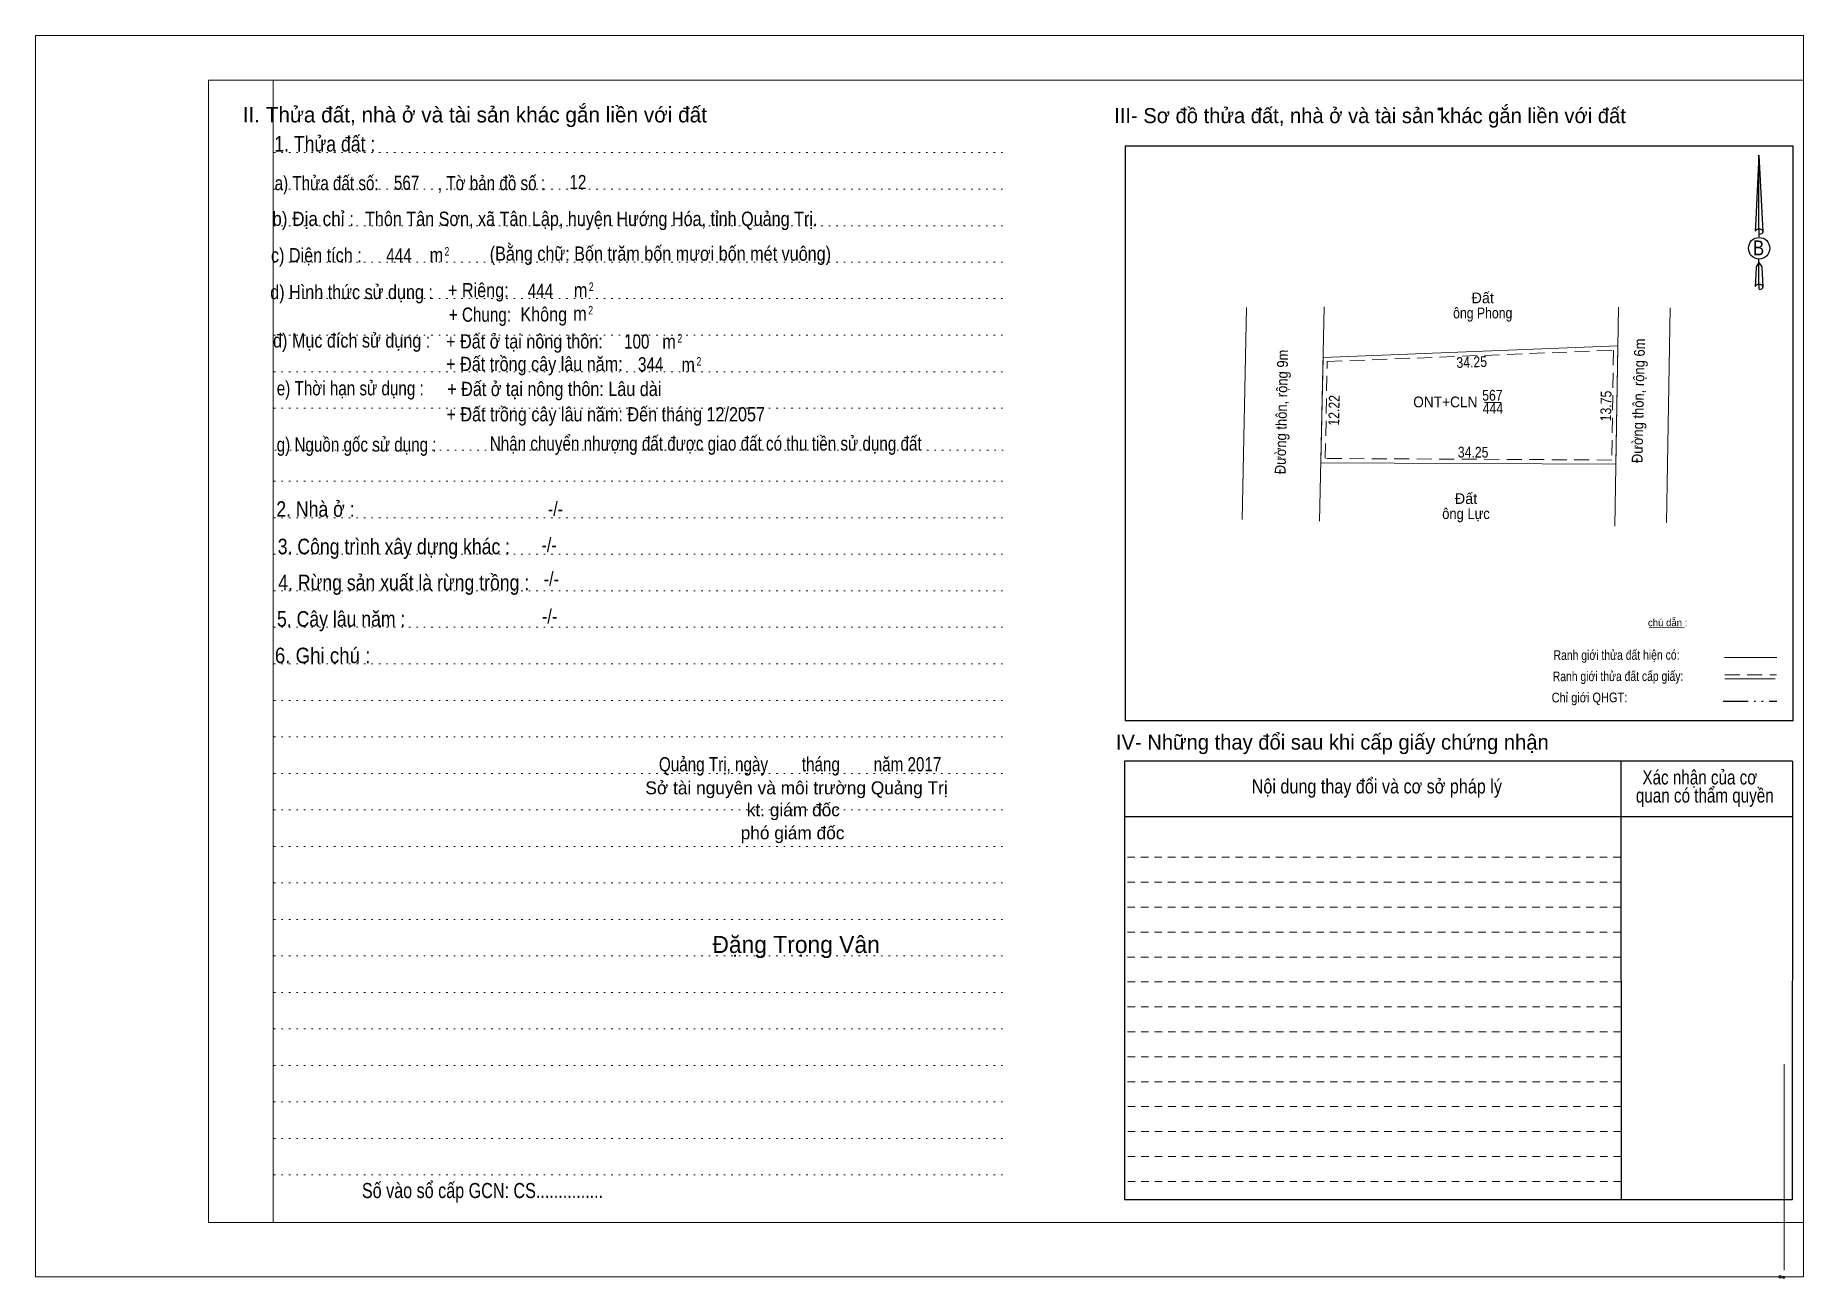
# Model space of a CAD drawing. Header units: metres. Extents: x 547620 to 548146, y 1837574 to 1837726.
# Drawn here: x 547835 to 548040.2, y 1837577.7 to 1837721.9 of the extents above; entities that cross this region are included whole.
import ezdxf
from ezdxf.enums import TextEntityAlignment as Align

# ---------------------------------------------------------------- set-up
doc = ezdxf.new("R2010")
doc.units = ezdxf.units.M
doc.header["$LTSCALE"] = 0.58
doc.header["$PDMODE"] = 32
doc.header["$PDSIZE"] = 0.29
for name, pattern in [('DASH_DOUBLE_DOT', [9.2, 5, -1.2, 0.3, -1.2, 0.3, -1.2]), ('DOTTED', [1.5, 0.3, -1.2]), ('MEDIUM_DASHED', [4.5, 3, -1.5]), ('SHORT_DASHED', [2.7, 1.5, -1.2])]:
    doc.linetypes.add(name, pattern=pattern)
for name, color, linetype, lineweight in [('1', 7, 'DOTTED', 13), ('2', 7, 'SHORT_DASHED', 13), ('28', 7, 'Continuous', 25), ('42', 7, 'Continuous', 13), ('5', 7, 'Continuous', 13), ('63', 7, 'Continuous', 25)]:
    doc.layers.add(name, color=color, linetype=linetype, lineweight=lineweight)
for name, color, linetype in [('18', 7, 'Continuous'), ('3', 7, 'Continuous'), ('7', 7, 'Continuous')]:
    doc.layers.add(name, color=color, linetype=linetype)

msp = doc.modelspace()

# ---------------------------------------------------------------- texts
at = {"layer": '18'}
for s, height, p in [('II. Thửa đất, nhà ở và tài sản khác gắn liền với đất', 1.8, (547886, 1837711.79)), ('Sở tài nguyên và môi trường Quảng Trị', 1.5, (547923.33, 1837633.85)), ('kt. giám đốc', 1.5, (547922.96, 1837631.3)), ('phó giám đốc', 1.5, (547922.87, 1837628.63)), ('Đặng Trọng Vân', 1.98, (547923.285, 1837615.44))]:
    msp.add_text(s, height=height, dxfattribs=at).set_placement(p, align=Align.CENTER)
for s, height, width, p in [('1. Thửa đất :', 1.8, 0.85, (547868.585, 1837708.41)), ('a) Thửa đất số:              , Tờ bản đồ số : ', 1.65, 0.8, (547878.7, 1837703.93)), ('567', 1.65, 0.8, (547878.08, 1837703.97)), ('12', 1.65, 0.8, (547897.96, 1837704.05)), ('b) Địa chỉ : ', 1.65, 0.9, (547867.51, 1837699.79)), (' Thôn Tân Sơn, xã Tân Lập, huyện Hướng Hóa, tỉnh Quảng Trị.', 1.65, 0.85, (547899.245, 1837699.79)), ('c) Diện tích :                                                   ', 1.65, 0.85, (547880.895, 1837695.57)), ('2', 1, 0.75, (547882.765, 1837696.33)), ('444', 1.65, 0.8, (547877.19, 1837695.53)), (' m', 1.65, 0.85, (547881.275, 1837695.61)), ('+ Riêng: ', 1.65, 0.85, (547886.665, 1837691.51)), ('2', 1, 0.75, (547899.505, 1837692.23)), ('d) Hình thức sử dụng :', 1.65, 0.85, (547871.695, 1837691.29)), ('444', 1.65, 0.8, (547893.61, 1837691.43)), (' m', 1.65, 0.85, (547898.015, 1837691.52)), ('       + Chung:', 1.65, 0.8, (547884.875, 1837688.67)), ('Không', 1.65, 0.85, (547893.995, 1837688.71)), (' m', 1.65, 0.85, (547897.935, 1837688.79)), ('2', 1, 0.75, (547899.445, 1837689.51)), ('đ) Mục đích sử dụng :', 1.65, 0.85, (547871.705, 1837685.67)), ('+ Đất ở tại nông thôn:', 1.65, 0.85, (547891.755, 1837685.57)), ('2', 1, 0.75, (547909.785, 1837686.25)), (' m', 1.65, 0.85, (547908.275, 1837685.55)), ('+ Đất trồng cây lâu năm:', 1.65, 0.85, (547892.915, 1837682.95)), (' m', 1.65, 0.85, (547910.495, 1837682.87)), ('2', 1, 0.75, (547912.005, 1837683.57)), ('e) Thời hạn sử dụng :', 1.65, 0.8, (547871.54, 1837680.13)), ('+ Đất ở tại nông thôn: Lâu dài', 1.65, 0.85, (547895.22, 1837680.05)), ('+ Đất trồng cây lâu năm: Đến tháng 12/2057', 1.65, 0.85, (547901.185, 1837677.11)), ('g) Nguồn gốc sử dụng :', 1.65, 0.8, (547872.28, 1837673.6)), ('Nhận chuyển nhượng đất được giao đất có thu tiền sử dụng đất', 1.65, 0.8, (547912.79, 1837673.72)), ('Quảng Trị, ngày        tháng        năm 2017', 1.65, 0.8, (547923.75, 1837636.51)), ('Số vào sổ cấp GCN: CS...............', 1.75, 0.8, (547886.89, 1837587.01))]:
    msp.add_text(s, height=height, dxfattribs=dict(at, width=width)).set_placement(p, align=Align.CENTER)
at = {"layer": '28'}
msp.add_text('IV- Những thay đổi sau khi cấp giấy chứng nhận', height=1.75, dxfattribs=at).set_placement((547985.505, 1837639.03), align=Align.CENTER)
for s, width, p in [('Nội dung thay đổi và cơ sở pháp lý', 0.85, (547990.67, 1837633.95)), ('Xác nhận của cơ', 0.8, (548028.155, 1837634.99)), (' quan có thẩm quyền', 0.8, (548028.485, 1837632.89))]:
    msp.add_text(s, height=1.65, dxfattribs=dict(at, width=width)).set_placement(p, align=Align.CENTER)
at = {"layer": '3', "width": 0.85}
msp.add_text('(Bằng chữ: Bốn trăm bốn mươi bốn mét vuông)', height=1.65, dxfattribs=at).set_placement((547907.53, 1837695.75), align=Align.CENTER)
at = {"layer": '42'}
for s, height, width, p in [('2. Nhà ở :', 1.8, 0.85, (547867.495, 1837666.04)), ('-/-', 1.65, 0.85, (547895.355, 1837666.14)), ('3. Công trình xây dựng khác :', 1.8, 0.85, (547876.61, 1837661.7)), ('-/-', 1.65, 0.85, (547894.615, 1837661.96)), ('4. Rừng sản xuất là rừng trồng :', 1.8, 0.85, (547877.745, 1837657.52)), ('-/-', 1.65, 0.85, (547894.875, 1837658.02)), ('5. Cây lâu năm :', 1.8, 0.85, (547870.49, 1837653.3)), ('-/-', 1.65, 0.85, (547894.675, 1837653.68)), ('6. Ghi chú :', 1.8, 0.9, (547868.335, 1837649.06))]:
    msp.add_text(s, height=height, dxfattribs=dict(at, width=width)).set_placement(p, align=Align.CENTER)
at = {"layer": '63'}
for s, height, p in [('III- Sơ đồ thửa đất, nhà ở và tài sản khác gắn liền với đất', 1.75, (547989.88, 1837711.71)), ('Đất', 1.25, (548002.96, 1837690.81)), ('Đất', 1.25, (548001.02, 1837667.53))]:
    msp.add_text(s, height=height, dxfattribs=at).set_placement(p, align=Align.CENTER)
for s, height, width, p in [('B', 1.728, 0.85, (548034.965, 1837696.37)), ('ông Phong', 1.25, 0.85, (548002.96, 1837689.06)), ('ONT+CLN', 1.25, 0.95, (547998.62, 1837678.74)), ('567', 1.25, 0.85, (548004.085, 1837679.51)), ('444', 1.25, 0.85, (548004.14, 1837677.99)), ('ông Lực', 1.25, 0.9, (548001.02, 1837665.78))]:
    msp.add_text(s, height=height, dxfattribs=dict(at, width=width)).set_placement(p, align=Align.CENTER)
for s, height, rotation, width, p in [('Đường thôn, rộng 9m', 1.25, 88.794, 0.9, (547980.2281, 1837678.1968)), ('Đường thôn, rộng 6m', 1.25, 88.794, 0.9, (548021.6481, 1837679.4868)), ('34.25', 1.25, 2.259, 0.85, (548001.7054, 1837683.3716)), ('12.22', 1.25, 88.781, 0.85, (547986.3288, 1837678.3817)), ('13.75', 1.25, 89.042, 0.85, (548017.8802, 1837678.8845)), ('34.25', 1.25, 359.699, 0.85, (548001.8417, 1837672.9106)), ('Ranh giới thửa đất hiện có:', 1.128, 0.135, 0.8, (548018.4887, 1837649.4475)), ('Ranh giới thửa đất cấp giấy:', 1.123, 0.135, 0.8, (548018.6687, 1837646.9881)), ('Chỉ giới QHGT:', 1.123, 0.135, 0.85, (548015.3487, 1837644.5204))]:
    msp.add_text(s, height=height, rotation=rotation, dxfattribs=dict(at, width=width)).set_placement(p, align=Align.CENTER)
msp.add_text('chú dẫn :', height=0.8302, rotation=359.974, dxfattribs=at).set_placement((548024.4198, 1837653.3488), align=Align.CENTER)
at = {"layer": '7', "width": 0.8}
for s, p in [('100', (547904.79, 1837685.55)), ('344', (547906.41, 1837682.91))]:
    msp.add_text(s, height=1.65, dxfattribs=at).set_placement(p, align=Align.CENTER)

# ---------------------------------------------------------------- linework, layer by layer
at = {"layer": '1', "linetype": 'Continuous'}
for p, q in [((547855.1, 1837716.69), (548040.2, 1837716.69)), ((547855.1, 1837716.69), (547855.1, 1837584.19)), ((548040.2, 1837716.69), (548040.2, 1837583.07)), ((548040.2, 1837716.69), (548040.2, 1837583.07)), ((548040.2, 1837716.69), (548040.2, 1837584.19)), ((547855.1, 1837584.19), (548040.2, 1837584.19))]:
    msp.add_line(p, q, dxfattribs=at)
at = {"layer": '1'}
for p, q in [((547862.6, 1837716.69), (547862.6, 1837584.19)), ((547862.6, 1837716.69), (547862.6, 1837584.19)), ((547862.68, 1837708.29), (547947.22, 1837708.29)), ((547862.68, 1837704.05), (547947.22, 1837704.05)), ((547862.68, 1837699.81), (547947.22, 1837699.81)), ((547862.68, 1837695.59), (547947.22, 1837695.59)), ((547862.68, 1837691.35), (547947.22, 1837691.35)), ((547862.68, 1837687.11), (547947.22, 1837687.11)), ((547862.68, 1837682.87), (547947.22, 1837682.87)), ((547862.68, 1837678.65), (547947.22, 1837678.65)), ((547862.78, 1837673.76), (547947.32, 1837673.76)), ((547862.68, 1837670.17), (547947.22, 1837670.17)), ((547862.68, 1837665.93), (547947.22, 1837665.93)), ((547862.68, 1837661.69), (547947.22, 1837661.69)), ((547862.68, 1837657.45), (547947.22, 1837657.45)), ((547862.68, 1837653.23), (547947.22, 1837653.23)), ((547862.68, 1837648.99), (547947.22, 1837648.99)), ((547862.68, 1837644.75), (547947.22, 1837644.75)), ((547862.68, 1837640.51), (547947.22, 1837640.51)), ((547862.68, 1837636.27), (547947.22, 1837636.27)), ((547862.68, 1837632.05), (547947.22, 1837632.05)), ((547862.68, 1837627.81), (547947.22, 1837627.81)), ((547862.68, 1837623.57), (547947.22, 1837623.57)), ((547862.68, 1837619.33), (547947.22, 1837619.33)), ((547862.68, 1837615.11), (547947.22, 1837615.11)), ((547862.68, 1837610.87), (547947.22, 1837610.87)), ((547862.68, 1837606.63), (547947.22, 1837606.63)), ((547862.68, 1837602.39), (547947.22, 1837602.39)), ((547862.68, 1837598.17), (547947.22, 1837598.17)), ((547862.68, 1837593.93), (547947.22, 1837593.93)), ((547862.68, 1837589.69), (547947.22, 1837589.69))]:
    msp.add_line(p, q, dxfattribs=at)
at = {"layer": '1', "linetype": 'Continuous'}
for points in [[(547835, 1837577.89), (548040.2, 1837577.89), (548040.2, 1837721.89), (547835, 1837721.89)], [(547862.6, 1837716.69), (548040.2, 1837716.69), (548040.2, 1837584.19), (547862.6, 1837584.19)]]:
    msp.add_lwpolyline(points, close=True, dxfattribs=at)
at = {"layer": '2'}
for p, q in [((548018.98, 1837623.65), (547961.4, 1837623.65)), ((548018.98, 1837620.77), (547961.4, 1837620.77)), ((548018.98, 1837617.87), (547961.4, 1837617.87)), ((548018.98, 1837614.97), (547961.4, 1837614.97)), ((548019, 1837612.09), (547961.4, 1837612.09)), ((548019, 1837609.19), (547961.4, 1837609.19)), ((548019, 1837606.29), (547961.4, 1837606.29)), ((548019, 1837603.41), (547961.4, 1837603.41)), ((548019, 1837600.51), (547961.4, 1837600.51)), ((548019.02, 1837597.63), (547961.4, 1837597.63)), ((548019.02, 1837594.73), (547961.4, 1837594.73)), ((548019.02, 1837591.83), (547961.4, 1837591.83)), ((548019.02, 1837588.95), (547961.4, 1837588.95))]:
    msp.add_line(p, q, dxfattribs=at)
at = {"layer": '28'}
for p, q in [((548018.98, 1837637.69), (548019.02, 1837586.81)), ((548038.92, 1837637.69), (548038.88, 1837586.81)), ((548038.92, 1837637.69), (548038.88, 1837586.81)), ((548038.92, 1837631.23), (547961.4, 1837631.23)), ((548038.88, 1837586.81), (547961.4, 1837586.81))]:
    msp.add_line(p, q, dxfattribs=at)
at = {"layer": '28', "linetype": 'SHORT_DASHED', "lineweight": 13}
msp.add_line((548018.98, 1837626.55), (547961.4, 1837626.55), dxfattribs=at)
at = {"layer": '28'}
msp.add_lwpolyline([(548038.92, 1837637.69), (547961.4, 1837637.69), (547961.4, 1837586.81)], dxfattribs=at)
at = {"layer": '5'}
msp.add_line((548037.94, 1837578.65), (548037.94, 1837602.55), dxfattribs=at)
for p in [(548037.48, 1837577.87), (548037.88, 1837577.81)]:
    msp.add_point(p, dxfattribs=at)
at = {"layer": '63'}
for p, q in [((547961.48, 1837709.03), (547961.48, 1837642.39)), ((548035.02, 1837707.99), (548035.48, 1837699.15)), ((548035.02, 1837707.99), (548035.48, 1837699.15)), ((548035.02, 1837707.99), (548035.48, 1837699.15)), ((548039, 1837642.39), (548039, 1837709.03)), ((548034.64, 1837700.53), (548034.56, 1837699.17)), ((548035.02, 1837699.45), (548035.02, 1837699.11)), ((548035.02, 1837699.11), (548035.02, 1837698.85)), ((548035.02, 1837698.85), (548035.02, 1837698.51)), ((548035.02, 1837698.85), (548035.02, 1837698.51)), ((548035.02, 1837698.85), (548035.02, 1837698.51)), ((548035.48, 1837699.15), (548035.48, 1837699.17)), ((548035.02, 1837695.53), (548035.02, 1837695.93)), ((548035.02, 1837695.53), (548035.02, 1837695.93)), ((548035.02, 1837695.53), (548035.02, 1837695.93)), ((548035.02, 1837695.53), (548035.36, 1837695.05)), ((548035.02, 1837695.53), (548035.36, 1837695.05)), ((548035.02, 1837695.53), (548035.36, 1837695.05)), ((548035.36, 1837695.05), (548035.48, 1837692.73)), ((548035.36, 1837695.05), (548035.48, 1837692.73)), ((548035.36, 1837695.05), (548035.48, 1837692.73)), ((548035.02, 1837693.03), (548035.02, 1837692.69)), ((548035.02, 1837692.69), (548035.02, 1837692.43)), ((548035.48, 1837692.73), (548035.48, 1837692.75)), ((548039, 1837642.39), (547961.48, 1837642.39))]:
    msp.add_line(p, q, dxfattribs=at)
at = {"layer": '63', "lineweight": 13}
for p, q in [((547975.55, 1837690.31), (547975.03, 1837665.71)), ((547984.55, 1837690.38), (547984.03, 1837665.52)), ((548018.73, 1837690.37), (548018.3, 1837664.95)), ((548024.72, 1837690.27), (548024.3, 1837665.35)), ((547984.43, 1837684.53), (548018.65, 1837685.88)), ((548003.17, 1837679.29), (548005.1, 1837679.29)), ((548018.42, 1837672.13), (547984.17, 1837672.31)), ((548022.28, 1837653.15), (548026.32, 1837653.21)), ((548031, 1837649.73), (548037.1, 1837649.73)), ((548031.04, 1837647.25), (548036.9, 1837647.25)), ((548031.04, 1837647.25), (548036.9, 1837647.25))]:
    msp.add_line(p, q, dxfattribs=at)
at = {"layer": '63', "linetype": 'MEDIUM_DASHED', "lineweight": 13}
msp.add_line((548031.04, 1837647.69), (548037.04, 1837647.69), dxfattribs=at)
at = {"layer": '63', "linetype": 'DASH_DOUBLE_DOT'}
msp.add_line((548030.86, 1837644.65), (548037.1, 1837644.65), dxfattribs=at)
at = {"layer": '63'}
for points in [[(548039, 1837642.39), (548039, 1837709.03), (547961.48, 1837709.03)], [(548035.02, 1837699.45), (548035.02, 1837707.99), (548034.64, 1837700.53)], [(548035.02, 1837693.03), (548035.02, 1837695.53), (548034.68, 1837695.05), (548034.64, 1837694.11), (548034.56, 1837692.75)]]:
    msp.add_lwpolyline(points, dxfattribs=at)
at = {"layer": '63', "lineweight": 13}
msp.add_lwpolyline([(548018.65, 1837685.88), (548018.42, 1837672.13), (547984.17, 1837672.31), (547984.43, 1837684.53)], close=True, dxfattribs=at)
at = {"layer": '63', "linetype": 'MEDIUM_DASHED', "lineweight": 13}
msp.add_lwpolyline([(548018.14, 1837685.36), (548017.93, 1837672.63), (547984.68, 1837672.81), (547984.92, 1837684.05)], close=True, dxfattribs=at)
at = {"layer": '63'}
for centre, start_param, end_param in [((548035.039, 1837699.1282), 1.57079633, 3.07445202), ((548035.039, 1837699.1282), 0.06714063, 1.57079633), ((548035.039, 1837699.1282), 4.71238898, 6.28318531), ((548035.039, 1837692.7077), 2.49106941, 3.07427841), ((548035.039, 1837692.7077), 1.57079633, 2.49106941), ((548035.039, 1837692.7077), 0.06714063, 1.57079633), ((548035.039, 1837692.7077), 4.71238898, 6.28318531)]:
    msp.add_ellipse(centre, major_axis=(0.4535, 0), ratio=0.655448, start_param=start_param, end_param=end_param, dxfattribs=at)
msp.add_ellipse((548035.0386, 1837697.1897), major_axis=(0, 1.258), ratio=0.983453, dxfattribs=at)
msp.add_point((547997.94, 1837713.35), dxfattribs=at)

msp.set_redraw_order([(e.dxf.handle, doc.entitydb.next_handle()) for e in msp.query("TEXT MTEXT ATTDEF DIMENSION ARC_DIMENSION")])  # texts and dimensions are drawn at this point

doc.saveas('drawing.dxf')
